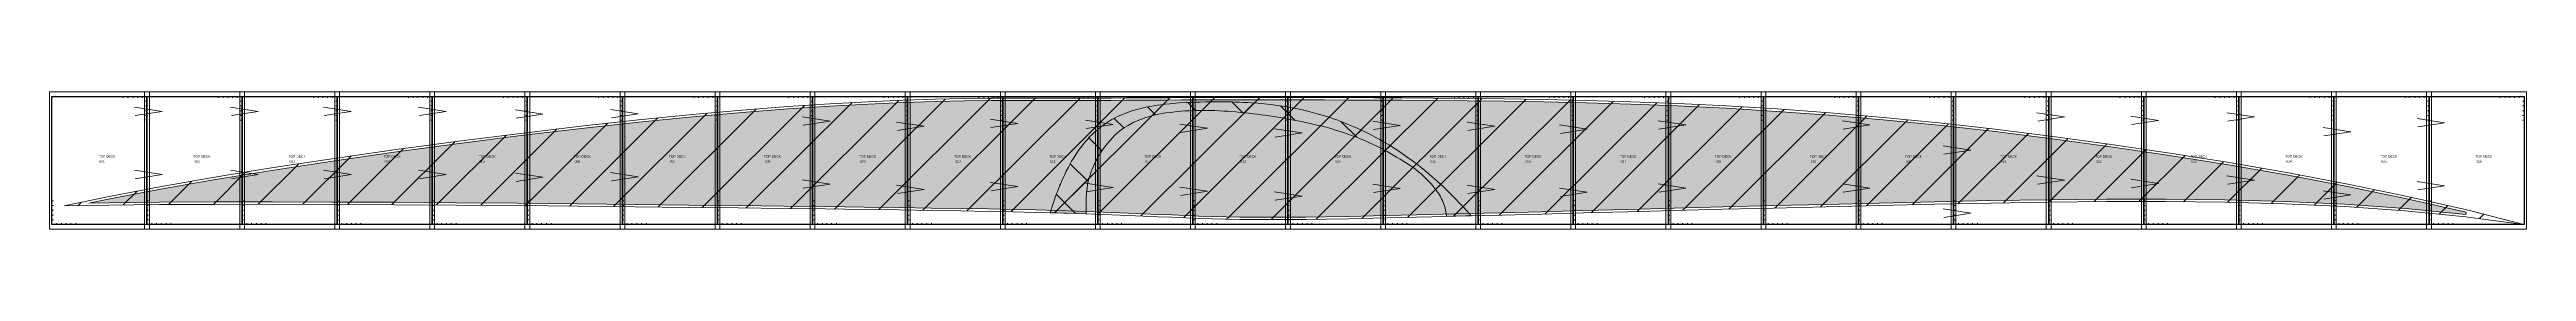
# Model space of a CAD drawing. Header units: millimetres. Extents: x -751 to 39822, y -9875 to 9310.
# Drawn here: x 19222 to 24432, y 9020 to 9310 of the extents above; entities that cross this region are included whole.
import ezdxf
from ezdxf.enums import TextEntityAlignment as Align

# ---------------------------------------------------------------- set-up
doc = ezdxf.new("R2010")
doc.units = ezdxf.units.MM
doc.header["$MEASUREMENT"] = 0
doc.layers.get('0').update_dxf_attribs({"lineweight": 0})
doc.layers.add('print', color=3, linetype='Continuous', lineweight=0)
doc.styles.get("Standard").update_dxf_attribs({"font": 'arial.ttf'})

# ---------------------------------------------------------------- blocks, each defined once
blk = doc.blocks.new('top hull')
h = blk.add_hatch()
h.set_pattern_fill('user', color=252, scale=66.505, angle=45, style=0, pattern_type=0)
h.set_pattern_definition([(45, (-19226.736, -9029.57), (-47.02614, 47.02614), [])])
h.paths.add_polyline_path([(5199.7, 0.2), (5079.7, 30.9), (4954.7, 59.3), (4829.5, 85.1), (4704.3, 108.7), (4579.4, 130.5), (4454.9, 150.5), (4331.2, 169), (4208.7, 185.8), (4087.8, 201), (3968.9, 214.5), (3852.4, 226), (3738.9, 235.7), (3628.7, 243.7), (3522.1, 250.1), (3419.4, 255.1), (3320.9, 259), (3227.1, 261.8), (3138.3, 263.8), (3054.8, 265.2), (2977, 266), (2905.2, 266.6), (2839.6, 267), (2780.2, 267.3), (2726.3, 267.6), (2677.4, 267.8), (2633.1, 268), (2592.7, 268.1), (2555.7, 268.2), (2521.6, 268.2), (2489.8, 268.1), (2459.8, 268.1), (2431.2, 268), (2403.2, 267.8), (2375.7, 267.7), (2348, 267.5), (2319.8, 267.3), (2290.7, 267.1), (2260.3, 267), (2228.2, 266.8), (2193.9, 266.7), (2157.1, 266.6), (2117.3, 266.5), (2074.1, 266.5), (2027.1, 266.5), (1975.8, 266.3), (1919.6, 265.6), (1858.1, 264.3), (1790.6, 262.2), (1716.8, 259), (1636, 254.6), (1547.9, 248.8), (1451.8, 241.3), (1347.2, 232), (1233.8, 220.7), (1112.6, 207.4), (985.9, 192.3), (855.8, 175.8), (724.3, 158.1), (593.6, 139.4), (465.8, 119.9), (343, 99.8), (227.3, 79.5), (120.5, 59.1), (25.5, 39.1), (119.8, 40.8), (226.1, 41.9), (341.3, 42.5), (463.4, 42.7), (590.4, 42.4), (720.3, 41.8), (850.9, 40.9), (980.3, 39.8), (1106.2, 38.6), (1226.6, 37.4), (1339.5, 36.1), (1443.6, 35), (1539.4, 33.9), (1627.5, 32.8), (1708.2, 31.7), (1782.2, 30.7), (1850, 29.7), (1912, 28.7), (1968.9, 27.7), (2021.1, 26.7), (2069.2, 25.6), (2113.7, 24.4), (2155.1, 23.2), (2193.5, 21.9), (2229.5, 20.5), (2263.4, 19.2), (2295.4, 17.8), (2326, 16.4), (2355.5, 15.1), (2384.3, 13.9), (2412.5, 12.8), (2440.8, 11.9), (2469.3, 11.1), (2498.7, 10.6), (2529.6, 10.2), (2562.6, 10.2), (2598.3, 10.3), (2637.3, 10.7), (2680.1, 11.3), (2727.5, 12.1), (2779.9, 13.2), (2838, 14.5), (2902.3, 16.1), (2973.2, 17.9), (3050.2, 19.9), (3133, 22), (3221.2, 24.3), (3314.5, 26.8), (3412.5, 29.4), (3514.9, 32), (3621.2, 34.7), (3731.1, 37.4), (3844.2, 40.1), (3960.2, 42.8), (4078.7, 45.3), (4199.4, 47.2), (4321.7, 48.4), (4445.6, 48.5), (4570.6, 47), (4696.4, 43.6), (4822.9, 37.8), (4949.9, 28.9), (5077.1, 16.4)])
for color, points in [(255, [(5077.7, 21.3), (5078.5, 26), (4953.6, 54.4), (4828.5, 80.2), (4703.5, 103.8), (4578.6, 125.6), (4454.1, 145.6), (4330.5, 164), (4208, 180.9), (4087.2, 196), (3968.3, 209.5), (3852, 221), (3738.6, 230.7), (3628.4, 238.7), (3521.8, 245.1), (3419.1, 250.2), (3320.8, 254), (3227, 256.8), (3138.2, 258.8), (3054.8, 260.2), (2976.9, 261), (2905.1, 261.6), (2839.6, 262), (2780.1, 262.3), (2726.3, 262.6), (2677.4, 262.8), (2633, 263), (2592.6, 263.1), (2555.7, 263.2), (2521.6, 263.2), (2489.8, 263.1), (2459.9, 263.1), (2431.2, 263), (2403.3, 262.8), (2375.7, 262.7), (2348, 262.5), (2319.8, 262.3), (2290.8, 262.1), (2260.3, 262), (2228.2, 261.8), (2193.9, 261.7), (2157.1, 261.6), (2117.3, 261.5), (2074.1, 261.5), (2027.1, 261.5), (1975.8, 261.3), (1919.7, 260.6), (1858.2, 259.3), (1790.8, 257.2), (1717, 254), (1636.4, 249.6), (1548.2, 243.8), (1452.2, 236.3), (1347.6, 227), (1234.3, 215.7), (1113.2, 202.4), (986.5, 187.4), (856.4, 170.9), (725, 153.2), (594.3, 134.4), (466.6, 114.9), (343.9, 94.9), (228.2, 74.6), (121.5, 54.2), (77.7, 45), (119.7, 45.8), (226.1, 46.9), (341.3, 47.5), (463.4, 47.7), (590.4, 47.4), (720.3, 46.8), (851, 45.9), (980.3, 44.8), (1106.2, 43.6), (1226.7, 42.4), (1339.5, 41.1), (1443.7, 40), (1539.5, 38.9), (1627.5, 37.8), (1708.3, 36.7), (1782.3, 35.7), (1850.1, 34.7), (1912.1, 33.7), (1969, 32.7), (2021.3, 31.7), (2069.4, 30.6), (2113.9, 29.4), (2155.2, 28.2), (2193.7, 26.9), (2229.7, 25.5), (2263.6, 24.2), (2295.7, 22.8), (2326.3, 21.4), (2355.8, 20.1), (2384.5, 18.9), (2412.7, 17.8), (2440.9, 16.8), (2469.4, 16.1), (2498.8, 15.6), (2529.7, 15.2), (2562.6, 15.2), (2598.3, 15.3), (2637.2, 15.7), (2680, 16.3), (2727.4, 17.1), (2779.8, 18.2), (2837.9, 19.5), (2902.2, 21.1), (2973, 22.9), (3050, 24.8), (3132.8, 27), (3221.1, 29.3), (3314.4, 31.8), (3412.4, 34.4), (3514.8, 37), (3621.1, 39.7), (3731, 42.4), (3844.1, 45.1), (3960.1, 47.8), (4078.6, 50.3), (4199.3, 52.2), (4321.7, 53.4), (4445.6, 53.5), (4570.7, 52), (4696.6, 48.6), (4823.2, 42.8), (4950.3, 33.9), (5077.7, 21.3), (5078.5, 26)]), (250, [(2175.2, 22.5), (2155.1, 23.2), (2099.8, 24.8), (2101, 28.6), (2102, 32.2), (2103, 35.2), (2104.7, 40.3), (2105.2, 42), (2106.6, 46.4), (2107.4, 48.5), (2109.3, 53.9), (2109.8, 55.2), (2110.6, 57.6), (2111.8, 60.8), (2113.3, 64.9), (2114.3, 67.8), (2116.3, 73.2), (2117.2, 75.1), (2118, 77.3), (2119.2, 80), (2119.7, 81.3), (2121.4, 85.4), (2122.6, 88.3), (2123.4, 90.3), (2123.8, 91.1), (2126.1, 96.6), (2128.5, 101.5), (2129.7, 104.2), (2131.9, 108.9), (2133.7, 112.7), (2138.1, 121), (2140.3, 125.2), (2144.9, 133.3), (2148.1, 138.8), (2152.8, 146.4), (2155, 149.8), (2158.9, 155.2), (2163.8, 162), (2169, 168.8), (2173.4, 174.4), (2178.2, 179.6), (2182.1, 183.9), (2188.1, 190.1), (2193.1, 194.7), (2199, 200), (2202.4, 202.7), (2205.6, 205.2), (2213.5, 211), (2217.6, 213.9), (2225.9, 219.1), (2229.6, 221.3), (2236.7, 225.2), (2241.6, 227.6), (2249.9, 231.4), (2257.2, 234.4), (2262.6, 236.5), (2267.8, 238.3), (2273.9, 240.4), (2282.6, 242.9), (2287.5, 244.1), (2295.6, 246.2), (2301.2, 247.3), (2309.1, 249.1), (2318.5, 250.6), (2325.6, 251.6), (2332.7, 252.6), (2337.1, 253.2), (2341.8, 253.7), (2351.6, 254.9), (2356, 255.2), (2363.1, 255.7), (2371.3, 256.4), (2385.7, 257.1), (2396.5, 257.6), (2406.8, 258), (2415.3, 258.3), (2428.2, 258.5), (2438.7, 258.7), (2444.3, 258.9), (2449.7, 258.9), (2456.8, 258.9), (2463.6, 258.9), (2470.7, 258.8), (2481.2, 258.6), (2488.3, 258.4), (2494.4, 258.3), (2497.9, 258.1), (2506.6, 257.6), (2515.7, 257.1), (2522.8, 256.8), (2536.4, 255.8), (2543.5, 255.1), (2557, 253.8), (2564.2, 253), (2568.7, 252.5), (2572.4, 252), (2587.5, 249.8), (2600.9, 247.4), (2613.1, 245.2), (2627, 242.4), (2636, 240.4), (2646.3, 237.8), (2661.4, 233.8), (2669.2, 231.6), (2682.2, 227.6), (2695.6, 223.2), (2702.5, 220.6), (2716.9, 215.1), (2726.9, 211.2), (2736.8, 207), (2745.7, 202.9), (2755.9, 198.4), (2769.3, 191.8), (2783.4, 184.3), (2792.9, 179.1), (2801, 174.4), (2813.2, 167.1), (2825.2, 159.5), (2837.1, 151.7), (2848.8, 143.6), (2859.8, 135.7), (2869.3, 128.4), (2876.8, 122.7), (2887.8, 113.7), (2895.9, 106.9), (2904, 100), (2913.7, 91.4), (2926.9, 79.2), (2935.6, 70.9), (2942.4, 64.3), (2953.2, 53.2), (2958.1, 48.1), (2967.3, 38.3), (2977.5, 27.3), (2985.5, 18.2), (2973.2, 17.9), (2933.3, 16.8), (2930.4, 34.8), (2929.4, 38.7), (2927.9, 43.1), (2926.7, 46.7), (2924.8, 50.6), (2923.1, 54.3), (2920.6, 59), (2918.4, 62.9), (2915.7, 67), (2909.6, 75.1), (2906.3, 79.3), (2901.6, 84.8), (2895.3, 91.5), (2888, 99), (2881.4, 105.4), (2873.9, 111.6), (2865.5, 118.5), (2854.8, 125.7), (2843.9, 132.6), (2835.8, 137.7), (2828.4, 142.2), (2818, 148.3), (2808.4, 153.9), (2799.5, 158.6), (2786.8, 165.2), (2779.2, 168.9), (2771.2, 172.5), (2762.9, 176.3), (2752.1, 180.9), (2742.9, 184.6), (2735.5, 187.3), (2728, 190.2), (2720.1, 192.9), (2711.6, 195.8), (2704.5, 197.9), (2698.1, 200), (2689.9, 202.3), (2680.1, 205), (2671.8, 207.2), (2663.7, 209.2), (2654.9, 211.3), (2646.6, 213.3), (2637.1, 215.3), (2628.8, 217.1), (2624.7, 218), (2615.6, 219.7), (2605.1, 221.7), (2596.8, 223.2), (2588.5, 224.7), (2578.6, 226.4), (2570.2, 227.6), (2560.7, 229.2), (2551.7, 230.4), (2543.4, 231.6), (2534.4, 232.8), (2525.8, 233.8), (2517.3, 234.8), (2508.4, 235.8), (2499.9, 236.6), (2490.1, 237.4), (2481.1, 238.3), (2473.1, 238.8), (2464.7, 239.4), (2456.2, 239.8), (2445.9, 240.3), (2437.4, 240.4), (2428.4, 240.6), (2420, 240.7), (2413.9, 240.7), (2405.4, 240.5), (2392.2, 240), (2383.7, 239.7), (2375.3, 239), (2366.8, 238.3), (2357.8, 237.3), (2350.7, 236.6), (2342.4, 235.4), (2335.6, 234), (2327.3, 232.5), (2318.5, 230.6), (2308.9, 228), (2300.8, 225.7), (2292, 222.4), (2282.8, 219), (2274.5, 215.1), (2270.5, 213.1), (2263.5, 209.2), (2256.4, 204.8), (2249.3, 199.7), (2242, 193.9), (2236.1, 188.5), (2229.4, 181.5), (2225, 176.6), (2218.9, 169.3), (2214.8, 164.1), (2209.9, 157.3), (2204.5, 149), (2199.8, 140.9), (2195.4, 132.7), (2191.3, 124.4), (2188, 116.6), (2186.3, 112.4), (2183.6, 104.4), (2181.1, 96.1), (2179.2, 88.2), (2178.5, 84.3), (2177.4, 76.1), (2176.4, 68), (2176.2, 64.5), (2175.7, 56.2), (2175.4, 47.9), (2175.2, 43.6), (2175.2, 36.2), (2175.2, 31.9)])]:
    blk.add_hatch(color=color).paths.add_polyline_path(points, flags=0)
h = blk.add_hatch()
h.set_pattern_fill('_USER', color=250, scale=66.505047, angle=45, style=0, double=1, pattern_type=0)
h.set_pattern_definition([(45, (-19226.736, -9029.57), (-47.02617, 47.02617), []), (135, (-19226.736, -9029.57), (-47.02617, -47.02617), [])])
h.paths.add_polyline_path([(2175.2, 22.5), (2155.1, 23.2), (2099.8, 24.8), (2101, 28.6), (2102, 32.2), (2103, 35.2), (2104.7, 40.3), (2105.2, 42), (2106.6, 46.4), (2107.4, 48.5), (2109.3, 53.9), (2109.8, 55.2), (2110.6, 57.6), (2111.8, 60.8), (2113.3, 64.9), (2114.3, 67.8), (2116.3, 73.2), (2117.2, 75.1), (2118, 77.3), (2119.2, 80), (2119.7, 81.3), (2121.4, 85.4), (2122.6, 88.3), (2123.4, 90.3), (2123.8, 91.1), (2126.1, 96.6), (2128.5, 101.5), (2129.7, 104.2), (2131.9, 108.9), (2133.7, 112.7), (2138.1, 121), (2140.3, 125.2), (2144.9, 133.3), (2148.1, 138.8), (2152.8, 146.4), (2155, 149.8), (2158.9, 155.2), (2163.8, 162), (2169, 168.8), (2173.4, 174.4), (2178.2, 179.6), (2182.1, 183.9), (2188.1, 190.1), (2193.1, 194.7), (2199, 200), (2202.4, 202.7), (2205.6, 205.2), (2213.5, 211), (2217.6, 213.9), (2225.9, 219.1), (2229.6, 221.3), (2236.7, 225.2), (2241.6, 227.6), (2249.9, 231.4), (2257.2, 234.4), (2262.6, 236.5), (2267.8, 238.3), (2273.9, 240.4), (2282.6, 242.9), (2287.5, 244.1), (2295.6, 246.2), (2301.2, 247.3), (2309.1, 249.1), (2318.5, 250.6), (2325.6, 251.6), (2332.7, 252.6), (2337.1, 253.2), (2341.8, 253.7), (2351.6, 254.9), (2356, 255.2), (2363.1, 255.7), (2371.3, 256.4), (2385.7, 257.1), (2396.5, 257.6), (2406.8, 258), (2415.3, 258.3), (2428.2, 258.5), (2438.7, 258.7), (2444.3, 258.9), (2449.7, 258.9), (2456.8, 258.9), (2463.6, 258.9), (2470.7, 258.8), (2481.2, 258.6), (2488.3, 258.4), (2494.4, 258.3), (2497.9, 258.1), (2506.6, 257.6), (2515.7, 257.1), (2522.8, 256.8), (2536.4, 255.8), (2543.5, 255.1), (2557, 253.8), (2564.2, 253), (2568.7, 252.5), (2572.4, 252), (2587.5, 249.8), (2600.9, 247.4), (2613.1, 245.2), (2627, 242.4), (2636, 240.4), (2646.3, 237.8), (2661.4, 233.8), (2669.2, 231.6), (2682.2, 227.6), (2695.6, 223.2), (2702.5, 220.6), (2716.9, 215.1), (2726.9, 211.2), (2736.8, 207), (2745.7, 202.9), (2755.9, 198.4), (2769.3, 191.8), (2783.4, 184.3), (2792.9, 179.1), (2801, 174.4), (2813.2, 167.1), (2825.2, 159.5), (2837.1, 151.7), (2848.8, 143.6), (2859.8, 135.7), (2869.3, 128.4), (2876.8, 122.7), (2887.8, 113.7), (2895.9, 106.9), (2904, 100), (2913.7, 91.4), (2926.9, 79.2), (2935.6, 70.9), (2942.4, 64.3), (2953.2, 53.2), (2958.1, 48.1), (2967.3, 38.3), (2977.5, 27.3), (2985.5, 18.2), (2973.2, 17.9), (2933.3, 16.8), (2930.4, 34.8), (2929.4, 38.7), (2927.9, 43.1), (2926.7, 46.7), (2924.8, 50.6), (2923.1, 54.3), (2920.6, 59), (2918.4, 62.9), (2915.7, 67), (2909.6, 75.1), (2906.3, 79.3), (2901.6, 84.8), (2895.3, 91.5), (2888, 99), (2881.4, 105.4), (2873.9, 111.6), (2865.5, 118.5), (2854.8, 125.7), (2843.9, 132.6), (2835.8, 137.7), (2828.4, 142.2), (2818, 148.3), (2808.4, 153.9), (2799.5, 158.6), (2786.8, 165.2), (2779.2, 168.9), (2771.2, 172.5), (2762.9, 176.3), (2752.1, 180.9), (2742.9, 184.6), (2735.5, 187.3), (2728, 190.2), (2720.1, 192.9), (2711.6, 195.8), (2704.5, 197.9), (2698.1, 200), (2689.9, 202.3), (2680.1, 205), (2671.8, 207.2), (2663.7, 209.2), (2654.9, 211.3), (2646.6, 213.3), (2637.1, 215.3), (2628.8, 217.1), (2624.7, 218), (2615.6, 219.7), (2605.1, 221.7), (2596.8, 223.2), (2588.5, 224.7), (2578.6, 226.4), (2570.2, 227.6), (2560.7, 229.2), (2551.7, 230.4), (2543.4, 231.6), (2534.4, 232.8), (2525.8, 233.8), (2517.3, 234.8), (2508.4, 235.8), (2499.9, 236.6), (2490.1, 237.4), (2481.1, 238.3), (2473.1, 238.8), (2464.7, 239.4), (2456.2, 239.8), (2445.9, 240.3), (2437.4, 240.4), (2428.4, 240.6), (2420, 240.7), (2413.9, 240.7), (2405.4, 240.5), (2392.2, 240), (2383.7, 239.7), (2375.3, 239), (2366.8, 238.3), (2357.8, 237.3), (2350.7, 236.6), (2342.4, 235.4), (2335.6, 234), (2327.3, 232.5), (2318.5, 230.6), (2308.9, 228), (2300.8, 225.7), (2292, 222.4), (2282.8, 219), (2274.5, 215.1), (2270.5, 213.1), (2263.5, 209.2), (2256.4, 204.8), (2249.3, 199.7), (2242, 193.9), (2236.1, 188.5), (2229.4, 181.5), (2225, 176.6), (2218.9, 169.3), (2214.8, 164.1), (2209.9, 157.3), (2204.5, 149), (2199.8, 140.9), (2195.4, 132.7), (2191.3, 124.4), (2188, 116.6), (2186.3, 112.4), (2183.6, 104.4), (2181.1, 96.1), (2179.2, 88.2), (2178.5, 84.3), (2177.4, 76.1), (2176.4, 68), (2176.2, 64.5), (2175.7, 56.2), (2175.4, 47.9), (2175.2, 43.6), (2175.2, 36.2), (2175.2, 31.9)], flags=0)
for p, q in [((150, 270), (150, 267)), ((160, 270), (160, 267)), ((170, 270), (170, 267)), ((180, 270), (180, 267)), ((190, 270), (190, 267)), ((200, 270), (200, 260)), ((350, 270), (350, 267)), ((360, 270), (360, 267)), ((370, 270), (370, 267)), ((380, 270), (380, 267)), ((390, 270), (390, 267)), ((400, 270), (400, 260)), ((550, 270), (550, 267)), ((560, 270), (560, 267)), ((570, 270), (570, 267)), ((580, 270), (580, 267)), ((590, 270), (590, 267)), ((600, 270), (600, 260)), ((750, 270), (750, 267)), ((760, 270), (760, 267)), ((770, 270), (770, 267)), ((780, 270), (780, 267)), ((790, 270), (790, 267)), ((800, 270), (800, 260)), ((950, 270), (950, 267)), ((960, 270), (960, 267)), ((970, 270), (970, 267)), ((980, 270), (980, 267)), ((990, 270), (990, 267)), ((1000, 270), (1000, 260)), ((1150, 270), (1150, 267)), ((1160, 270), (1160, 267)), ((1170, 270), (1170, 267)), ((1180, 270), (1180, 267)), ((1190, 270), (1190, 267)), ((1200, 270), (1200, 260)), ((1350, 270), (1350, 267)), ((1360, 270), (1360, 267)), ((1370, 270), (1370, 267)), ((1380, 270), (1380, 267)), ((1390, 270), (1390, 267)), ((1400, 270), (1400, 260)), ((1550, 270), (1550, 267)), ((1560, 270), (1560, 267)), ((1570, 270), (1570, 267)), ((1580, 270), (1580, 267)), ((1590, 270), (1590, 267)), ((1600, 270), (1600, 260)), ((1750, 270), (1750, 267)), ((1760, 270), (1760, 267)), ((1770, 270), (1770, 267)), ((1780, 270), (1780, 267)), ((1790, 270), (1790, 267)), ((1800, 270), (1800, 260)), ((1950, 270), (1950, 267)), ((1960, 270), (1960, 267)), ((1970, 270), (1970, 267)), ((1980, 270), (1980, 267)), ((1990, 270), (1990, 267)), ((2000, 270), (2000, 260)), ((2150, 270), (2150, 267)), ((2160, 270), (2160, 267)), ((2170, 270), (2170, 267)), ((2180, 270), (2180, 267)), ((2190, 270), (2190, 267)), ((2200, 270), (2200, 260)), ((2350, 270), (2350, 267)), ((2360, 270), (2360, 267)), ((2370, 270), (2370, 267)), ((2380, 270), (2380, 267)), ((2390, 270), (2390, 267)), ((2400, 270), (2400, 260)), ((2550, 270), (2550, 267)), ((2560, 270), (2560, 267)), ((2570, 270), (2570, 267)), ((2580, 270), (2580, 267)), ((2590, 270), (2590, 267)), ((2600, 270), (2600, 260)), ((2750, 270), (2750, 267)), ((2760, 270), (2760, 267)), ((2770, 270), (2770, 267)), ((2780, 270), (2780, 267)), ((2790, 270), (2790, 267)), ((2800, 270), (2800, 260)), ((2950, 270), (2950, 267)), ((2960, 270), (2960, 267)), ((2970, 270), (2970, 267)), ((2980, 270), (2980, 267)), ((2990, 270), (2990, 267)), ((3000, 270), (3000, 260)), ((3150, 270), (3150, 267)), ((3160, 270), (3160, 267)), ((3170, 270), (3170, 267)), ((3180, 270), (3180, 267)), ((3190, 270), (3190, 267)), ((3200, 270), (3200, 260)), ((3350, 270), (3350, 267)), ((3360, 270), (3360, 267)), ((3370, 270), (3370, 267)), ((3380, 270), (3380, 267)), ((3390, 270), (3390, 267)), ((3400, 270), (3400, 260)), ((3550, 270), (3550, 267)), ((3560, 270), (3560, 267)), ((3570, 270), (3570, 267)), ((3580, 270), (3580, 267)), ((3590, 270), (3590, 267)), ((3600, 270), (3600, 260)), ((3750, 270), (3750, 267)), ((3760, 270), (3760, 267)), ((3770, 270), (3770, 267)), ((3780, 270), (3780, 267)), ((3790, 270), (3790, 267)), ((3800, 270), (3800, 260)), ((3950, 270), (3950, 267)), ((3960, 270), (3960, 267)), ((3970, 270), (3970, 267)), ((3980, 270), (3980, 267)), ((3990, 270), (3990, 267)), ((4000, 270), (4000, 260)), ((4150, 270), (4150, 267)), ((4160, 270), (4160, 267)), ((4170, 270), (4170, 267)), ((4180, 270), (4180, 267)), ((4190, 270), (4190, 267)), ((4200, 270), (4200, 260)), ((4350, 270), (4350, 267)), ((4360, 270), (4360, 267)), ((4370, 270), (4370, 267)), ((4380, 270), (4380, 267)), ((4390, 270), (4390, 267)), ((4400, 270), (4400, 260)), ((4550, 270), (4550, 267)), ((4560, 270), (4560, 267)), ((4570, 270), (4570, 267)), ((4580, 270), (4580, 267)), ((4590, 270), (4590, 267)), ((4600, 270), (4600, 260)), ((4750, 270), (4750, 267)), ((4760, 270), (4760, 267)), ((4770, 270), (4770, 267)), ((4780, 270), (4780, 267)), ((4790, 270), (4790, 267)), ((4800, 270), (4800, 260)), ((4950, 270), (4950, 267)), ((4960, 270), (4960, 267)), ((4970, 270), (4970, 267)), ((4980, 270), (4980, 267)), ((4990, 270), (4990, 267)), ((5000, 270), (5000, 260)), ((5150, 270), (5150, 267)), ((5160, 270), (5160, 267)), ((5170, 270), (5170, 267)), ((5180, 270), (5180, 267)), ((5190, 270), (5190, 267)), ((5200, 270), (5200, 260)), ((173.6, 247.5), (231.7, 238.7)), ((231.7, 238.7), (175.2, 229.8)), ((200, 260), (197, 260)), ((200, 250), (197, 250)), ((200, 240), (197, 240)), ((200, 230), (197, 230)), ((200, 220), (197, 220)), ((200, 260), (200, 250)), ((200, 250), (200, 240)), ((200, 240), (200, 230)), ((200, 230), (200, 220)), ((375.9, 247.5), (433.9, 238.7)), ((433.9, 238.7), (377.5, 229.8)), ((400, 260), (397, 260)), ((400, 250), (397, 250)), ((400, 240), (397, 240)), ((400, 230), (397, 230)), ((400, 220), (397, 220)), ((400, 260), (400, 250)), ((400, 250), (400, 240)), ((400, 240), (400, 230)), ((400, 230), (400, 220)), ((571.2, 247.5), (629.3, 238.7)), ((629.3, 238.7), (572.8, 229.8)), ((600, 260), (597, 260)), ((600, 250), (597, 250)), ((600, 240), (597, 240)), ((600, 230), (597, 230)), ((600, 220), (597, 220)), ((600, 260), (600, 250)), ((600, 250), (600, 240)), ((600, 240), (600, 230)), ((600, 230), (600, 220)), ((771.4, 247.5), (829.5, 238.7)), ((829.5, 238.7), (773, 229.8)), ((800, 260), (797, 260)), ((800, 250), (797, 250)), ((800, 240), (797, 240)), ((800, 230), (797, 230)), ((800, 220), (797, 220)), ((800, 260), (800, 250)), ((800, 250), (800, 240)), ((800, 240), (800, 230)), ((800, 230), (800, 220)), ((974.8, 241.7), (1032.9, 232.8)), ((1032.9, 232.8), (976.4, 224)), ((1000, 260), (997, 260)), ((1000, 250), (997, 250)), ((1000, 240), (997, 240)), ((1000, 230), (997, 230)), ((1000, 220), (997, 220)), ((1000, 260), (1000, 250)), ((1000, 250), (1000, 240)), ((1000, 240), (1000, 230)), ((1000, 230), (1000, 220)), ((1175.1, 242.7), (1233.2, 233.8)), ((1233.2, 233.8), (1176.7, 224.9)), ((1200, 260), (1197, 260)), ((1200, 250), (1197, 250)), ((1200, 240), (1197, 240)), ((1200, 230), (1197, 230)), ((1200, 220), (1197, 220)), ((1200, 260), (1200, 250)), ((1200, 250), (1200, 240)), ((1200, 240), (1200, 230)), ((1200, 230), (1200, 220)), ((1400, 260), (1397, 260)), ((1400, 250), (1397, 250)), ((1400, 240), (1397, 240)), ((1400, 230), (1397, 230)), ((1400, 220), (1397, 220)), ((1400, 260), (1400, 250)), ((1400, 250), (1400, 240)), ((1400, 240), (1400, 230)), ((1400, 230), (1400, 220)), ((1578.6, 227.2), (1636.7, 218.3)), ((1636.7, 218.3), (1580.3, 209.5)), ((1600, 260), (1597, 260)), ((1600, 250), (1597, 250)), ((1600, 240), (1597, 240)), ((1600, 230), (1597, 230)), ((1600, 220), (1597, 220)), ((1600, 260), (1600, 250)), ((1600, 250), (1600, 240)), ((1600, 240), (1600, 230)), ((1600, 230), (1600, 220)), ((1776.8, 216.1), (1834.9, 207.2)), ((1800, 260), (1797, 260)), ((1800, 250), (1797, 250)), ((1800, 240), (1797, 240)), ((1800, 230), (1797, 230)), ((1800, 220), (1797, 220)), ((1800, 260), (1800, 250)), ((1800, 250), (1800, 240)), ((1800, 240), (1800, 230)), ((1800, 230), (1800, 220)), ((1973.5, 222.1), (2031.5, 213.2)), ((2031.5, 213.2), (1975.1, 204.3)), ((2000, 260), (1997, 260)), ((2000, 250), (1997, 250)), ((2000, 240), (1997, 240)), ((2000, 230), (1997, 230)), ((2000, 220), (1997, 220)), ((2000, 260), (2000, 250)), ((2000, 250), (2000, 240)), ((2000, 240), (2000, 230)), ((2000, 230), (2000, 220)), ((2174.1, 220.1), (2232.2, 211.2)), ((2232.2, 211.2), (2175.7, 202.3)), ((2200, 260), (2197, 260)), ((2200, 250), (2197, 250)), ((2200, 240), (2197, 240)), ((2200, 230), (2197, 230)), ((2200, 220), (2197, 220)), ((2200, 260), (2200, 250)), ((2200, 250), (2200, 240)), ((2200, 240), (2200, 230)), ((2200, 230), (2200, 220)), ((2372.8, 212), (2430.8, 203.2)), ((2400, 260), (2397, 260)), ((2400, 250), (2397, 250)), ((2400, 240), (2397, 240)), ((2400, 230), (2397, 230)), ((2400, 220), (2397, 220)), ((2400, 260), (2400, 250)), ((2400, 250), (2400, 240)), ((2400, 240), (2400, 230)), ((2400, 230), (2400, 220)), ((2600, 260), (2597, 260)), ((2600, 250), (2597, 250)), ((2600, 240), (2597, 240)), ((2600, 230), (2597, 230)), ((2600, 220), (2597, 220)), ((2600, 260), (2600, 250)), ((2600, 250), (2600, 240)), ((2600, 240), (2600, 230)), ((2600, 230), (2600, 220)), ((2778.1, 218.1), (2836.1, 209.2)), ((2836.1, 209.2), (2779.7, 200.3)), ((2800, 260), (2797, 260)), ((2800, 250), (2797, 250)), ((2800, 240), (2797, 240)), ((2800, 230), (2797, 230)), ((2800, 220), (2797, 220)), ((2800, 260), (2800, 250)), ((2800, 250), (2800, 240)), ((2800, 240), (2800, 230)), ((2800, 230), (2800, 220)), ((2976.7, 216.1), (3034.8, 207.2)), ((3000, 260), (2997, 260)), ((3000, 250), (2997, 250)), ((3000, 240), (2997, 240)), ((3000, 230), (2997, 230)), ((3000, 220), (2997, 220)), ((3000, 260), (3000, 250)), ((3000, 250), (3000, 240)), ((3000, 240), (3000, 230)), ((3000, 230), (3000, 220)), ((3171.4, 210), (3229.4, 201.2)), ((3200, 260), (3197, 260)), ((3200, 250), (3197, 250)), ((3200, 240), (3197, 240)), ((3200, 230), (3197, 230)), ((3200, 220), (3197, 220)), ((3200, 260), (3200, 250)), ((3200, 250), (3200, 240)), ((3200, 240), (3200, 230)), ((3200, 230), (3200, 220)), ((3378.4, 218.9), (3436.5, 210)), ((3436.5, 210), (3380, 201.1)), ((3400, 260), (3397, 260)), ((3400, 250), (3397, 250)), ((3400, 240), (3397, 240)), ((3400, 230), (3397, 230)), ((3400, 220), (3397, 220)), ((3400, 260), (3400, 250)), ((3400, 250), (3400, 240)), ((3400, 240), (3400, 230)), ((3400, 230), (3400, 220)), ((3600, 260), (3597, 260)), ((3600, 250), (3597, 250)), ((3600, 240), (3597, 240)), ((3600, 230), (3597, 230)), ((3600, 220), (3597, 220)), ((3600, 260), (3600, 250)), ((3600, 250), (3600, 240)), ((3600, 240), (3600, 230)), ((3600, 230), (3600, 220)), ((3766.1, 218.9), (3824.1, 210)), ((3824.1, 210), (3767.7, 201.1)), ((3800, 260), (3797, 260)), ((3800, 250), (3797, 250)), ((3800, 240), (3797, 240)), ((3800, 230), (3797, 230)), ((3800, 220), (3797, 220)), ((3800, 260), (3800, 250)), ((3800, 250), (3800, 240)), ((3800, 240), (3800, 230)), ((3800, 230), (3800, 220)), ((4000, 260), (3997, 260)), ((4000, 250), (3997, 250)), ((4000, 240), (3997, 240)), ((4000, 230), (3997, 230)), ((4000, 220), (3997, 220)), ((4000, 260), (4000, 250)), ((4000, 250), (4000, 240)), ((4000, 240), (4000, 230)), ((4000, 230), (4000, 220)), ((4175.4, 235.7), (4233.5, 226.8)), ((4233.5, 226.8), (4177, 218)), ((4200, 260), (4197, 260)), ((4200, 250), (4197, 250)), ((4200, 240), (4197, 240)), ((4200, 230), (4197, 230)), ((4200, 220), (4197, 220)), ((4200, 260), (4200, 250)), ((4200, 250), (4200, 240)), ((4200, 240), (4200, 230)), ((4200, 230), (4200, 220)), ((4372.9, 228.5), (4430.9, 219.6)), ((4430.9, 219.6), (4374.5, 210.8)), ((4400, 260), (4397, 260)), ((4400, 250), (4397, 250)), ((4400, 240), (4397, 240)), ((4400, 230), (4397, 230)), ((4400, 220), (4397, 220)), ((4400, 260), (4400, 250)), ((4400, 250), (4400, 240)), ((4400, 240), (4400, 230)), ((4400, 230), (4400, 220)), ((4575.1, 235.7), (4633.2, 226.8)), ((4633.2, 226.8), (4576.7, 218)), ((4600, 260), (4597, 260)), ((4600, 250), (4597, 250)), ((4600, 240), (4597, 240)), ((4600, 230), (4597, 230)), ((4600, 220), (4597, 220)), ((4600, 260), (4600, 250)), ((4600, 250), (4600, 240)), ((4600, 240), (4600, 230)), ((4600, 230), (4600, 220)), ((4800, 260), (4797, 260)), ((4800, 250), (4797, 250)), ((4800, 240), (4797, 240)), ((4800, 230), (4797, 230)), ((4800, 220), (4797, 220)), ((4800, 260), (4800, 250)), ((4800, 250), (4800, 240)), ((4800, 240), (4800, 230)), ((4800, 230), (4800, 220)), ((4974.8, 223.7), (5032.9, 214.8)), ((5032.9, 214.8), (4976.4, 205.9)), ((5000, 260), (4997, 260)), ((5000, 250), (4997, 250)), ((5000, 240), (4997, 240)), ((5000, 230), (4997, 230)), ((5000, 220), (4997, 220)), ((5000, 260), (5000, 250)), ((5000, 250), (5000, 240)), ((5000, 240), (5000, 230)), ((5000, 230), (5000, 220)), ((5200, 260), (5197, 260)), ((5200, 250), (5197, 250)), ((5200, 240), (5197, 240)), ((5200, 230), (5197, 230)), ((5200, 220), (5197, 220)), ((5200, 260), (5200, 250)), ((5200, 250), (5200, 240)), ((5200, 240), (5200, 230)), ((5200, 230), (5200, 220)), ((1834.9, 207.2), (1778.4, 198.3)), ((2430.8, 203.2), (2374.4, 194.3)), ((2571.4, 202), (2629.5, 193.1)), ((2629.5, 193.1), (2573, 184.3)), ((3034.8, 207.2), (2978.3, 198.3)), ((3229.4, 201.2), (3173, 192.3)), ((3978, 165.9), (4036, 157)), ((4036, 157), (3979.6, 148.1)), ((4777.4, 204.4), (4835.4, 195.5)), ((4835.4, 195.5), (4779, 186.7)), ((173.6, 114.4), (231.7, 105.5)), ((231.7, 105.5), (175.2, 96.6)), ((375.9, 114.4), (433.9, 105.5)), ((433.9, 105.5), (377.5, 96.6)), ((571.2, 114.4), (629.3, 105.5)), ((629.3, 105.5), (572.8, 96.6)), ((771.4, 114.4), (829.5, 105.5)), ((829.5, 105.5), (773, 96.6)), ((974.8, 108.6), (1032.9, 99.7)), ((1175.1, 109.6), (1233.2, 100.7)), ((1032.9, 99.7), (976.4, 90.8)), ((1233.2, 100.7), (1176.7, 91.8)), ((1578.6, 94.1), (1636.7, 85.2)), ((1636.7, 85.2), (1580.3, 76.3)), ((1776.8, 82.9), (1834.9, 74)), ((1834.9, 74), (1778.4, 65.2)), ((1973.5, 88.9), (2031.5, 80.1)), ((2031.5, 80.1), (1975.1, 71.2)), ((2174.1, 86.9), (2232.2, 78.1)), ((2232.2, 78.1), (2175.7, 69.2)), ((2372.8, 78.9), (2430.8, 70)), ((2430.8, 70), (2374.4, 61.2)), ((2571.4, 68.9), (2629.5, 60)), ((2629.5, 60), (2573, 51.1)), ((2778.1, 84.9), (2836.1, 76.1)), ((2836.1, 76.1), (2779.7, 67.2)), ((2976.7, 82.9), (3034.8, 74)), ((3034.8, 74), (2978.3, 65.2)), ((3171.4, 76.9), (3229.4, 68)), ((3229.4, 68), (3173, 59.2)), ((3378.4, 85.7), (3436.5, 76.9)), ((3436.5, 76.9), (3380, 68)), ((3766.1, 85.7), (3824.1, 76.9)), ((3824.1, 76.9), (3767.7, 68)), ((4175.4, 102.6), (4233.5, 93.7)), ((4233.5, 93.7), (4177, 84.8)), ((4372.9, 95.4), (4430.9, 86.5)), ((4430.9, 86.5), (4374.5, 77.6)), ((4575.1, 102.6), (4633.2, 93.7)), ((4633.2, 93.7), (4576.7, 84.8)), ((4777.4, 71.3), (4835.4, 62.4)), ((4835.4, 62.4), (4779, 53.5)), ((4974.8, 90.5), (5032.9, 81.7)), ((5032.9, 81.7), (4976.4, 72.8)), ((0, 50), (3, 50)), ((0, 40), (0, 50)), ((0, 40), (3, 40)), ((0, 30), (0, 40)), ((0, 20), (0, 30)), ((0, 30), (3, 30)), ((0, 20), (3, 20)), ((0, 10), (0, 20)), ((0, 0), (0, 10)), ((0, 10), (3, 10)), ((10, 0), (10, 3)), ((20, 0), (20, 3)), ((30, 0), (30, 3)), ((40, 0), (40, 3)), ((50, 0), (50, 3)), ((200, 50), (203, 50)), ((200, 40), (200, 50)), ((200, 40), (203, 40)), ((200, 30), (200, 40)), ((200, 20), (200, 30)), ((200, 30), (203, 30)), ((200, 20), (203, 20)), ((200, 10), (200, 20)), ((200, 0), (200, 10)), ((200, 10), (203, 10)), ((210, 0), (210, 3)), ((220, 0), (220, 3)), ((230, 0), (230, 3)), ((240, 0), (240, 3)), ((250, 0), (250, 3)), ((400, 50), (403, 50)), ((400, 40), (400, 50)), ((400, 40), (403, 40)), ((400, 30), (400, 40)), ((400, 20), (400, 30)), ((400, 30), (403, 30)), ((400, 20), (403, 20)), ((400, 10), (400, 20)), ((400, 0), (400, 10)), ((400, 10), (403, 10)), ((410, 0), (410, 3)), ((420, 0), (420, 3)), ((430, 0), (430, 3)), ((440, 0), (440, 3)), ((450, 0), (450, 3)), ((600, 50), (603, 50)), ((600, 40), (600, 50)), ((600, 40), (603, 40)), ((600, 30), (600, 40)), ((600, 20), (600, 30)), ((600, 30), (603, 30)), ((600, 20), (603, 20)), ((600, 10), (600, 20)), ((600, 0), (600, 10)), ((600, 10), (603, 10)), ((610, 0), (610, 3)), ((620, 0), (620, 3)), ((630, 0), (630, 3)), ((640, 0), (640, 3)), ((650, 0), (650, 3)), ((800, 50), (803, 50)), ((800, 40), (800, 50)), ((800, 40), (803, 40)), ((800, 30), (800, 40)), ((800, 20), (800, 30)), ((800, 30), (803, 30)), ((800, 20), (803, 20)), ((800, 10), (800, 20)), ((800, 0), (800, 10)), ((800, 10), (803, 10)), ((810, 0), (810, 3)), ((820, 0), (820, 3)), ((830, 0), (830, 3)), ((840, 0), (840, 3)), ((850, 0), (850, 3)), ((1000, 50), (1003, 50)), ((1000, 40), (1000, 50)), ((1000, 40), (1003, 40)), ((1000, 30), (1000, 40)), ((1000, 20), (1000, 30)), ((1000, 30), (1003, 30)), ((1000, 20), (1003, 20)), ((1000, 10), (1000, 20)), ((1000, 0), (1000, 10)), ((1000, 10), (1003, 10)), ((1010, 0), (1010, 3)), ((1020, 0), (1020, 3)), ((1030, 0), (1030, 3)), ((1040, 0), (1040, 3)), ((1050, 0), (1050, 3)), ((1200, 50), (1203, 50)), ((1200, 40), (1200, 50)), ((1200, 40), (1203, 40)), ((1200, 30), (1200, 40)), ((1200, 20), (1200, 30)), ((1200, 30), (1203, 30)), ((1200, 20), (1203, 20)), ((1200, 10), (1200, 20)), ((1200, 0), (1200, 10)), ((1200, 10), (1203, 10)), ((1210, 0), (1210, 3)), ((1220, 0), (1220, 3)), ((1230, 0), (1230, 3)), ((1240, 0), (1240, 3)), ((1250, 0), (1250, 3)), ((1400, 50), (1403, 50)), ((1400, 40), (1400, 50)), ((1400, 40), (1403, 40)), ((1400, 30), (1400, 40)), ((1400, 20), (1400, 30)), ((1400, 30), (1403, 30)), ((1400, 20), (1403, 20)), ((1400, 10), (1400, 20)), ((1400, 0), (1400, 10)), ((1400, 10), (1403, 10)), ((1410, 0), (1410, 3)), ((1420, 0), (1420, 3)), ((1430, 0), (1430, 3)), ((1440, 0), (1440, 3)), ((1450, 0), (1450, 3)), ((1600, 50), (1603, 50)), ((1600, 40), (1600, 50)), ((1600, 40), (1603, 40)), ((1600, 30), (1600, 40)), ((1600, 20), (1600, 30)), ((1600, 30), (1603, 30)), ((1600, 20), (1603, 20)), ((1600, 10), (1600, 20)), ((1600, 0), (1600, 10)), ((1600, 10), (1603, 10)), ((1610, 0), (1610, 3)), ((1620, 0), (1620, 3)), ((1630, 0), (1630, 3)), ((1640, 0), (1640, 3)), ((1650, 0), (1650, 3)), ((1800, 50), (1803, 50)), ((1800, 40), (1800, 50)), ((1800, 40), (1803, 40)), ((1800, 30), (1800, 40)), ((1800, 20), (1800, 30)), ((1800, 30), (1803, 30)), ((1800, 20), (1803, 20)), ((1800, 10), (1800, 20)), ((1800, 0), (1800, 10)), ((1800, 10), (1803, 10)), ((1810, 0), (1810, 3)), ((1820, 0), (1820, 3)), ((1830, 0), (1830, 3)), ((1840, 0), (1840, 3)), ((1850, 0), (1850, 3)), ((2000, 50), (2003, 50)), ((2000, 40), (2000, 50)), ((2000, 40), (2003, 40)), ((2000, 30), (2000, 40)), ((2000, 20), (2000, 30)), ((2000, 30), (2003, 30)), ((2000, 20), (2003, 20)), ((2000, 10), (2000, 20)), ((2000, 0), (2000, 10)), ((2000, 10), (2003, 10)), ((2010, 0), (2010, 3)), ((2020, 0), (2020, 3)), ((2030, 0), (2030, 3)), ((2040, 0), (2040, 3)), ((2050, 0), (2050, 3)), ((2200, 50), (2203, 50)), ((2200, 40), (2200, 50)), ((2200, 40), (2203, 40)), ((2200, 30), (2200, 40)), ((2200, 20), (2200, 30)), ((2200, 30), (2203, 30)), ((2200, 20), (2203, 20)), ((2200, 10), (2200, 20)), ((2200, 0), (2200, 10)), ((2200, 10), (2203, 10)), ((2210, 0), (2210, 3)), ((2220, 0), (2220, 3)), ((2230, 0), (2230, 3)), ((2240, 0), (2240, 3)), ((2250, 0), (2250, 3)), ((2400, 50), (2403, 50)), ((2400, 40), (2400, 50)), ((2400, 40), (2403, 40)), ((2400, 30), (2400, 40)), ((2400, 20), (2400, 30)), ((2400, 30), (2403, 30)), ((2400, 20), (2403, 20)), ((2400, 10), (2400, 20)), ((2400, 0), (2400, 10)), ((2400, 10), (2403, 10)), ((2410, 0), (2410, 3)), ((2420, 0), (2420, 3)), ((2430, 0), (2430, 3)), ((2440, 0), (2440, 3)), ((2450, 0), (2450, 3)), ((2600, 50), (2603, 50)), ((2600, 40), (2600, 50)), ((2600, 40), (2603, 40)), ((2600, 30), (2600, 40)), ((2600, 20), (2600, 30)), ((2600, 30), (2603, 30)), ((2600, 20), (2603, 20)), ((2600, 10), (2600, 20)), ((2600, 0), (2600, 10)), ((2600, 10), (2603, 10)), ((2610, 0), (2610, 3)), ((2620, 0), (2620, 3)), ((2630, 0), (2630, 3)), ((2640, 0), (2640, 3)), ((2650, 0), (2650, 3)), ((2800, 50), (2803, 50)), ((2800, 40), (2800, 50)), ((2800, 40), (2803, 40)), ((2800, 30), (2800, 40)), ((2800, 20), (2800, 30)), ((2800, 30), (2803, 30)), ((2800, 20), (2803, 20)), ((2800, 10), (2800, 20)), ((2800, 0), (2800, 10)), ((2800, 10), (2803, 10)), ((2810, 0), (2810, 3)), ((2820, 0), (2820, 3)), ((2830, 0), (2830, 3)), ((2840, 0), (2840, 3)), ((2850, 0), (2850, 3)), ((3000, 50), (3003, 50)), ((3000, 40), (3000, 50)), ((3000, 40), (3003, 40)), ((3000, 30), (3000, 40)), ((3000, 20), (3000, 30)), ((3000, 30), (3003, 30)), ((3000, 20), (3003, 20)), ((3000, 10), (3000, 20)), ((3000, 0), (3000, 10)), ((3000, 10), (3003, 10)), ((3010, 0), (3010, 3)), ((3020, 0), (3020, 3)), ((3030, 0), (3030, 3)), ((3040, 0), (3040, 3)), ((3050, 0), (3050, 3)), ((3200, 50), (3203, 50)), ((3200, 40), (3200, 50)), ((3200, 40), (3203, 40)), ((3200, 30), (3200, 40)), ((3200, 20), (3200, 30)), ((3200, 30), (3203, 30)), ((3200, 20), (3203, 20)), ((3200, 10), (3200, 20)), ((3200, 0), (3200, 10)), ((3200, 10), (3203, 10)), ((3210, 0), (3210, 3)), ((3220, 0), (3220, 3)), ((3230, 0), (3230, 3)), ((3240, 0), (3240, 3)), ((3250, 0), (3250, 3)), ((3400, 50), (3403, 50)), ((3400, 40), (3400, 50)), ((3400, 40), (3403, 40)), ((3400, 30), (3400, 40)), ((3400, 20), (3400, 30)), ((3400, 30), (3403, 30)), ((3400, 20), (3403, 20)), ((3400, 10), (3400, 20)), ((3400, 0), (3400, 10)), ((3400, 10), (3403, 10)), ((3410, 0), (3410, 3)), ((3420, 0), (3420, 3)), ((3430, 0), (3430, 3)), ((3440, 0), (3440, 3)), ((3450, 0), (3450, 3)), ((3600, 50), (3603, 50)), ((3600, 40), (3600, 50)), ((3600, 40), (3603, 40)), ((3600, 30), (3600, 40)), ((3600, 20), (3600, 30)), ((3600, 30), (3603, 30)), ((3600, 20), (3603, 20)), ((3600, 10), (3600, 20)), ((3600, 0), (3600, 10)), ((3600, 10), (3603, 10)), ((3610, 0), (3610, 3)), ((3620, 0), (3620, 3)), ((3630, 0), (3630, 3)), ((3640, 0), (3640, 3)), ((3650, 0), (3650, 3)), ((3800, 50), (3803, 50)), ((3800, 40), (3800, 50)), ((3800, 40), (3803, 40)), ((3800, 30), (3800, 40)), ((3800, 20), (3800, 30)), ((3800, 30), (3803, 30)), ((3800, 20), (3803, 20)), ((3800, 10), (3800, 20)), ((3800, 0), (3800, 10)), ((3800, 10), (3803, 10)), ((3810, 0), (3810, 3)), ((3820, 0), (3820, 3)), ((3830, 0), (3830, 3)), ((3840, 0), (3840, 3)), ((3850, 0), (3850, 3)), ((3978, 32.8), (4036, 23.9)), ((4036, 23.9), (3979.6, 15)), ((4000, 50), (4003, 50)), ((4000, 40), (4000, 50)), ((4000, 40), (4003, 40)), ((4000, 30), (4000, 40)), ((4000, 20), (4000, 30)), ((4000, 30), (4003, 30)), ((4000, 20), (4003, 20)), ((4000, 10), (4000, 20)), ((4000, 0), (4000, 10)), ((4000, 10), (4003, 10)), ((4010, 0), (4010, 3)), ((4020, 0), (4020, 3)), ((4030, 0), (4030, 3)), ((4040, 0), (4040, 3)), ((4050, 0), (4050, 3)), ((4200, 50), (4203, 50)), ((4200, 40), (4200, 50)), ((4200, 40), (4203, 40)), ((4200, 30), (4200, 40)), ((4200, 20), (4200, 30)), ((4200, 30), (4203, 30)), ((4200, 20), (4203, 20)), ((4200, 10), (4200, 20)), ((4200, 0), (4200, 10)), ((4200, 10), (4203, 10)), ((4210, 0), (4210, 3)), ((4220, 0), (4220, 3)), ((4230, 0), (4230, 3)), ((4240, 0), (4240, 3)), ((4250, 0), (4250, 3)), ((4400, 50), (4403, 50)), ((4400, 40), (4400, 50)), ((4400, 40), (4403, 40)), ((4400, 30), (4400, 40)), ((4400, 20), (4400, 30)), ((4400, 30), (4403, 30)), ((4400, 20), (4403, 20)), ((4400, 10), (4400, 20)), ((4400, 0), (4400, 10)), ((4400, 10), (4403, 10)), ((4410, 0), (4410, 3)), ((4420, 0), (4420, 3)), ((4430, 0), (4430, 3)), ((4440, 0), (4440, 3)), ((4450, 0), (4450, 3)), ((4600, 50), (4603, 50)), ((4600, 40), (4600, 50)), ((4600, 40), (4603, 40)), ((4600, 30), (4600, 40)), ((4600, 20), (4600, 30)), ((4600, 30), (4603, 30)), ((4600, 20), (4603, 20)), ((4600, 10), (4600, 20)), ((4600, 0), (4600, 10)), ((4600, 10), (4603, 10)), ((4610, 0), (4610, 3)), ((4620, 0), (4620, 3)), ((4630, 0), (4630, 3)), ((4640, 0), (4640, 3)), ((4650, 0), (4650, 3)), ((4800, 50), (4803, 50)), ((4800, 40), (4800, 50)), ((4800, 40), (4803, 40)), ((4800, 30), (4800, 40)), ((4800, 20), (4800, 30)), ((4800, 30), (4803, 30)), ((4800, 20), (4803, 20)), ((4800, 10), (4800, 20)), ((4800, 0), (4800, 10)), ((4800, 10), (4803, 10)), ((4810, 0), (4810, 3)), ((4820, 0), (4820, 3)), ((4830, 0), (4830, 3)), ((4840, 0), (4840, 3)), ((4850, 0), (4850, 3)), ((5000, 50), (5003, 50)), ((5000, 40), (5000, 50)), ((5000, 40), (5003, 40)), ((5000, 30), (5000, 40)), ((5000, 20), (5000, 30)), ((5000, 30), (5003, 30)), ((5000, 20), (5003, 20)), ((5000, 10), (5000, 20)), ((5000, 0), (5000, 10)), ((5000, 10), (5003, 10)), ((5010, 0), (5010, 3)), ((5020, 0), (5020, 3)), ((5030, 0), (5030, 3)), ((5040, 0), (5040, 3)), ((5050, 0), (5050, 3))]:
    blk.add_line(p, q)
at = {"lineweight": 30}
for points in [[(200, 270), (200, 0), (0, 0), (0, 270), (200, 270)], [(400, 270), (400, 0), (200, 0), (200, 270), (400, 270)], [(600, 270), (600, 0), (400, 0), (400, 270), (600, 270)], [(800, 270), (800, 0), (600, 0), (600, 270), (800, 270)], [(1000, 270), (1000, 0), (800, 0), (800, 270), (1000, 270)], [(1200, 270), (1200, 0), (1000, 0), (1000, 270), (1200, 270)], [(1400, 270), (1400, 0), (1200, 0), (1200, 270), (1400, 270)], [(1600, 270), (1600, 0), (1400, 0), (1400, 270), (1600, 270)], [(1800, 270), (1800, 0), (1600, 0), (1600, 270), (1800, 270)], [(2000, 270), (2000, 0), (1800, 0), (1800, 270), (2000, 270)], [(2200, 270), (2200, 0), (2000, 0), (2000, 270), (2200, 270)], [(2400, 270), (2400, 0), (2200, 0), (2200, 270), (2400, 270)], [(2600, 270), (2600, 0), (2400, 0), (2400, 270), (2600, 270)], [(2800, 270), (2800, 0), (2600, 0), (2600, 270), (2800, 270)], [(3000, 270), (3000, 0), (2800, 0), (2800, 270), (3000, 270)], [(3200, 270), (3200, 0), (3000, 0), (3000, 270), (3200, 270)], [(3400, 270), (3400, 0), (3200, 0), (3200, 270), (3400, 270)], [(3600, 270), (3600, 0), (3400, 0), (3400, 270), (3600, 270)], [(3800, 270), (3800, 0), (3600, 0), (3600, 270), (3800, 270)], [(4000, 270), (4000, 0), (3800, 0), (3800, 270), (4000, 270)], [(4200, 270), (4200, 0), (4000, 0), (4000, 270), (4200, 270)], [(4400, 270), (4400, 0), (4200, 0), (4200, 270), (4400, 270)], [(4600, 270), (4600, 0), (4400, 0), (4400, 270), (4600, 270)], [(4800, 270), (4800, 0), (4600, 0), (4600, 270), (4800, 270)], [(5000, 270), (5000, 0), (4800, 0), (4800, 270), (5000, 270)], [(5200, 270), (5200, 0), (5000, 0), (5000, 270), (5200, 270)]]:
    blk.add_lwpolyline(points, dxfattribs=at)
at = {"flags": 128}
blk.add_lwpolyline([(5199.7, 0.2), (5079.7, 30.9), (4954.7, 59.3), (4829.5, 85.1), (4704.3, 108.7), (4579.4, 130.5), (4454.9, 150.5), (4331.2, 169), (4208.7, 185.8), (4087.8, 201), (3968.9, 214.5), (3852.4, 226), (3738.9, 235.7), (3628.7, 243.7), (3522.1, 250.1), (3419.4, 255.1), (3320.9, 259), (3227.1, 261.8), (3138.3, 263.8), (3054.8, 265.2), (2977, 266), (2905.2, 266.6), (2839.6, 267), (2780.2, 267.3), (2726.3, 267.6), (2677.4, 267.8), (2633.1, 268), (2592.7, 268.1), (2555.7, 268.2), (2521.6, 268.2), (2489.8, 268.1), (2459.8, 268.1), (2431.2, 268), (2403.2, 267.8), (2375.7, 267.7), (2348, 267.5), (2319.8, 267.3), (2290.7, 267.1), (2260.3, 267), (2228.2, 266.8), (2193.9, 266.7), (2157.1, 266.6), (2117.3, 266.5), (2074.1, 266.5), (2027.1, 266.5), (1975.8, 266.3), (1919.6, 265.6), (1858.1, 264.3), (1790.6, 262.2), (1716.8, 259), (1636, 254.6), (1547.9, 248.8), (1451.8, 241.3), (1347.2, 232), (1233.8, 220.7), (1112.6, 207.4), (985.9, 192.3), (855.8, 175.8), (724.3, 158.1), (593.6, 139.4), (465.8, 119.9), (343, 99.8), (227.3, 79.5), (120.5, 59.1), (25.5, 39.1), (119.8, 40.8), (226.1, 41.9), (341.3, 42.5), (463.4, 42.7), (590.4, 42.4), (720.3, 41.8), (850.9, 40.9), (980.3, 39.8), (1106.2, 38.6), (1226.6, 37.4), (1339.5, 36.1), (1443.6, 35), (1539.4, 33.9), (1627.5, 32.8), (1708.2, 31.7), (1782.2, 30.7), (1850, 29.7), (1912, 28.7), (1968.9, 27.7), (2021.1, 26.7), (2069.2, 25.6), (2113.7, 24.4), (2155.1, 23.2), (2193.5, 21.9), (2229.5, 20.5), (2263.4, 19.2), (2295.4, 17.8), (2326, 16.4), (2355.5, 15.1), (2384.3, 13.9), (2412.5, 12.8), (2440.8, 11.9), (2469.3, 11.1), (2498.7, 10.6), (2529.6, 10.2), (2562.6, 10.2), (2598.3, 10.3), (2637.3, 10.7), (2680.1, 11.3), (2727.5, 12.1), (2779.9, 13.2), (2838, 14.5), (2902.3, 16.1), (2973.2, 17.9), (3050.2, 19.9), (3133, 22), (3221.2, 24.3), (3314.5, 26.8), (3412.5, 29.4), (3514.9, 32), (3621.2, 34.7), (3731.1, 37.4), (3844.2, 40.1), (3960.2, 42.8), (4078.7, 45.3), (4199.4, 47.2), (4321.7, 48.4), (4445.6, 48.5), (4570.6, 47), (4696.4, 43.6), (4822.9, 37.8), (4949.9, 28.9), (5077.1, 16.4), (5199.7, 0.2)], close=True, dxfattribs=at)
at = {"color": 252}
blk.add_lwpolyline([(5077.7, 21.3), (5078.5, 26), (4953.6, 54.4), (4828.5, 80.2), (4703.5, 103.8), (4578.6, 125.6), (4454.1, 145.6), (4330.5, 164), (4208, 180.9), (4087.2, 196), (3968.3, 209.5), (3852, 221), (3738.6, 230.7), (3628.4, 238.7), (3521.8, 245.1), (3419.1, 250.2), (3320.8, 254), (3227, 256.8), (3138.2, 258.8), (3054.8, 260.2), (2976.9, 261), (2905.1, 261.6), (2839.6, 262), (2780.1, 262.3), (2726.3, 262.6), (2677.4, 262.8), (2633, 263), (2592.6, 263.1), (2555.7, 263.2), (2521.6, 263.2), (2489.8, 263.1), (2459.9, 263.1), (2431.2, 263), (2403.3, 262.8), (2375.7, 262.7), (2348, 262.5), (2319.8, 262.3), (2290.8, 262.1), (2260.3, 262), (2228.2, 261.8), (2193.9, 261.7), (2157.1, 261.6), (2117.3, 261.5), (2074.1, 261.5), (2027.1, 261.5), (1975.8, 261.3), (1919.7, 260.6), (1858.2, 259.3), (1790.8, 257.2), (1717, 254), (1636.4, 249.6), (1548.2, 243.8), (1452.2, 236.3), (1347.6, 227), (1234.3, 215.7), (1113.2, 202.4), (986.5, 187.4), (856.4, 170.9), (725, 153.2), (594.3, 134.4), (466.6, 114.9), (343.9, 94.9), (228.2, 74.6), (121.5, 54.2), (77.7, 45), (119.7, 45.8), (226.1, 46.9), (341.3, 47.5), (463.4, 47.7), (590.4, 47.4), (720.3, 46.8), (851, 45.9), (980.3, 44.8), (1106.2, 43.6), (1226.7, 42.4), (1339.5, 41.1), (1443.7, 40), (1539.5, 38.9), (1627.5, 37.8), (1708.3, 36.7), (1782.3, 35.7), (1850.1, 34.7), (1912.1, 33.7), (1969, 32.7), (2021.3, 31.7), (2069.4, 30.6), (2113.9, 29.4), (2155.2, 28.2), (2193.7, 26.9), (2229.7, 25.5), (2263.6, 24.2), (2295.7, 22.8), (2326.3, 21.4), (2355.8, 20.1), (2384.5, 18.9), (2412.7, 17.8), (2440.9, 16.8), (2469.4, 16.1), (2498.8, 15.6), (2529.7, 15.2), (2562.6, 15.2), (2598.3, 15.3), (2637.2, 15.7), (2680, 16.3), (2727.4, 17.1), (2779.8, 18.2), (2837.9, 19.5), (2902.2, 21.1), (2973, 22.9), (3050, 24.8), (3132.8, 27), (3221.1, 29.3), (3314.4, 31.8), (3412.4, 34.4), (3514.8, 37), (3621.1, 39.7), (3731, 42.4), (3844.1, 45.1), (3960.1, 47.8), (4078.6, 50.3), (4199.3, 52.2), (4321.7, 53.4), (4445.6, 53.5), (4570.7, 52), (4696.6, 48.6), (4823.2, 42.8), (4950.3, 33.9), (5077.7, 21.3), (5078.5, 26)], dxfattribs=at)
at = {"color": 250}
blk.add_lwpolyline([(2175.2, 22.5), (2155.1, 23.2), (2099.8, 24.8), (2101, 28.6), (2102, 32.2), (2103, 35.2), (2104.7, 40.3), (2105.2, 42), (2106.6, 46.4), (2107.4, 48.5), (2109.3, 53.9), (2109.8, 55.2), (2110.6, 57.6), (2111.8, 60.8), (2113.3, 64.9), (2114.3, 67.8), (2116.3, 73.2), (2117.2, 75.1), (2118, 77.3), (2119.2, 80), (2119.7, 81.3), (2121.4, 85.4), (2122.6, 88.3), (2123.4, 90.3), (2123.8, 91.1), (2126.1, 96.6), (2128.5, 101.5), (2129.7, 104.2), (2131.9, 108.9), (2133.7, 112.7), (2138.1, 121), (2140.3, 125.2), (2144.9, 133.3), (2148.1, 138.8), (2152.8, 146.4), (2155, 149.8), (2158.9, 155.2), (2163.8, 162), (2169, 168.8), (2173.4, 174.4), (2178.2, 179.6), (2182.1, 183.9), (2188.1, 190.1), (2193.1, 194.7), (2199, 200), (2202.4, 202.7), (2205.6, 205.2), (2213.5, 211), (2217.6, 213.9), (2225.9, 219.1), (2229.6, 221.3), (2236.7, 225.2), (2241.6, 227.6), (2249.9, 231.4), (2257.2, 234.4), (2262.6, 236.5), (2267.8, 238.3), (2273.9, 240.4), (2282.6, 242.9), (2287.5, 244.1), (2295.6, 246.2), (2301.2, 247.3), (2309.1, 249.1), (2318.5, 250.6), (2325.6, 251.6), (2332.7, 252.6), (2337.1, 253.2), (2341.8, 253.7), (2351.6, 254.9), (2356, 255.2), (2363.1, 255.7), (2371.3, 256.4), (2385.7, 257.1), (2396.5, 257.6), (2406.8, 258), (2415.3, 258.3), (2428.2, 258.5), (2438.7, 258.7), (2444.3, 258.9), (2449.7, 258.9), (2456.8, 258.9), (2463.6, 258.9), (2470.7, 258.8), (2481.2, 258.6), (2488.3, 258.4), (2494.4, 258.3), (2497.9, 258.1), (2506.6, 257.6), (2515.7, 257.1), (2522.8, 256.8), (2536.4, 255.8), (2543.5, 255.1), (2557, 253.8), (2564.2, 253), (2568.7, 252.5), (2572.4, 252), (2587.5, 249.8), (2600.9, 247.4), (2613.1, 245.2), (2627, 242.4), (2636, 240.4), (2646.3, 237.8), (2661.4, 233.8), (2669.2, 231.6), (2682.2, 227.6), (2695.6, 223.2), (2702.5, 220.6), (2716.9, 215.1), (2726.9, 211.2), (2736.8, 207), (2745.7, 202.9), (2755.9, 198.4), (2769.3, 191.8), (2783.4, 184.3), (2792.9, 179.1), (2801, 174.4), (2813.2, 167.1), (2825.2, 159.5), (2837.1, 151.7), (2848.8, 143.6), (2859.8, 135.7), (2869.3, 128.4), (2876.8, 122.7), (2887.8, 113.7), (2895.9, 106.9), (2904, 100), (2913.7, 91.4), (2926.9, 79.2), (2935.6, 70.9), (2942.4, 64.3), (2953.2, 53.2), (2958.1, 48.1), (2967.3, 38.3), (2977.5, 27.3), (2985.5, 18.2), (2973.2, 17.9), (2933.3, 16.8), (2930.4, 34.8), (2929.4, 38.7), (2927.9, 43.1), (2926.7, 46.7), (2924.8, 50.6), (2923.1, 54.3), (2920.6, 59), (2918.4, 62.9), (2915.7, 67), (2909.6, 75.1), (2906.3, 79.3), (2901.6, 84.8), (2895.3, 91.5), (2888, 99), (2881.4, 105.4), (2873.9, 111.6), (2865.5, 118.5), (2854.8, 125.7), (2843.9, 132.6), (2835.8, 137.7), (2828.4, 142.2), (2818, 148.3), (2808.4, 153.9), (2799.5, 158.6), (2786.8, 165.2), (2779.2, 168.9), (2771.2, 172.5), (2762.9, 176.3), (2752.1, 180.9), (2742.9, 184.6), (2735.5, 187.3), (2728, 190.2), (2720.1, 192.9), (2711.6, 195.8), (2704.5, 197.9), (2698.1, 200), (2689.9, 202.3), (2680.1, 205), (2671.8, 207.2), (2663.7, 209.2), (2654.9, 211.3), (2646.6, 213.3), (2637.1, 215.3), (2628.8, 217.1), (2624.7, 218), (2615.6, 219.7), (2605.1, 221.7), (2596.8, 223.2), (2588.5, 224.7), (2578.6, 226.4), (2570.2, 227.6), (2560.7, 229.2), (2551.7, 230.4), (2543.4, 231.6), (2534.4, 232.8), (2525.8, 233.8), (2517.3, 234.8), (2508.4, 235.8), (2499.9, 236.6), (2490.1, 237.4), (2481.1, 238.3), (2473.1, 238.8), (2464.7, 239.4), (2456.2, 239.8), (2445.9, 240.3), (2437.4, 240.4), (2428.4, 240.6), (2420, 240.7), (2413.9, 240.7), (2405.4, 240.5), (2392.2, 240), (2383.7, 239.7), (2375.3, 239), (2366.8, 238.3), (2357.8, 237.3), (2350.7, 236.6), (2342.4, 235.4), (2335.6, 234), (2327.3, 232.5), (2318.5, 230.6), (2308.9, 228), (2300.8, 225.7), (2292, 222.4), (2282.8, 219), (2274.5, 215.1), (2270.5, 213.1), (2263.5, 209.2), (2256.4, 204.8), (2249.3, 199.7), (2242, 193.9), (2236.1, 188.5), (2229.4, 181.5), (2225, 176.6), (2218.9, 169.3), (2214.8, 164.1), (2209.9, 157.3), (2204.5, 149), (2199.8, 140.9), (2195.4, 132.7), (2191.3, 124.4), (2188, 116.6), (2186.3, 112.4), (2183.6, 104.4), (2181.1, 96.1), (2179.2, 88.2), (2178.5, 84.3), (2177.4, 76.1), (2176.4, 68), (2176.2, 64.5), (2175.7, 56.2), (2175.4, 47.9), (2175.2, 43.6), (2175.2, 36.2), (2175.2, 31.9), (2175.2, 22.5)], dxfattribs=at)
blk.add_lwpolyline([(2175.2, 22.5), (2155.1, 23.2), (2099.8, 24.8), (2101, 28.6), (2102, 32.2), (2103, 35.2), (2104.7, 40.3), (2105.2, 42), (2106.6, 46.4), (2107.4, 48.5), (2109.3, 53.9), (2109.8, 55.2), (2110.6, 57.6), (2111.8, 60.8), (2113.3, 64.9), (2114.3, 67.8), (2116.3, 73.2), (2117.2, 75.1), (2118, 77.3), (2119.2, 80), (2119.7, 81.3), (2121.4, 85.4), (2122.6, 88.3), (2123.4, 90.3), (2123.8, 91.1), (2126.1, 96.6), (2128.5, 101.5), (2129.7, 104.2), (2131.9, 108.9), (2133.7, 112.7), (2138.1, 121), (2140.3, 125.2), (2144.9, 133.3), (2148.1, 138.8), (2152.8, 146.4), (2155, 149.8), (2158.9, 155.2), (2163.8, 162), (2169, 168.8), (2173.4, 174.4), (2178.2, 179.6), (2182.1, 183.9), (2188.1, 190.1), (2193.1, 194.7), (2199, 200), (2202.4, 202.7), (2205.6, 205.2), (2213.5, 211), (2217.6, 213.9), (2225.9, 219.1), (2229.6, 221.3), (2236.7, 225.2), (2241.6, 227.6), (2249.9, 231.4), (2257.2, 234.4), (2262.6, 236.5), (2267.8, 238.3), (2273.9, 240.4), (2282.6, 242.9), (2287.5, 244.1), (2295.6, 246.2), (2301.2, 247.3), (2309.1, 249.1), (2318.5, 250.6), (2325.6, 251.6), (2332.7, 252.6), (2337.1, 253.2), (2341.8, 253.7), (2351.6, 254.9), (2356, 255.2), (2363.1, 255.7), (2371.3, 256.4), (2385.7, 257.1), (2396.5, 257.6), (2406.8, 258), (2415.3, 258.3), (2428.2, 258.5), (2438.7, 258.7), (2444.3, 258.9), (2449.7, 258.9), (2456.8, 258.9), (2463.6, 258.9), (2470.7, 258.8), (2481.2, 258.6), (2488.3, 258.4), (2494.4, 258.3), (2497.9, 258.1), (2506.6, 257.6), (2515.7, 257.1), (2522.8, 256.8), (2536.4, 255.8), (2543.5, 255.1), (2557, 253.8), (2564.2, 253), (2568.7, 252.5), (2572.4, 252), (2587.5, 249.8), (2600.9, 247.4), (2613.1, 245.2), (2627, 242.4), (2636, 240.4), (2646.3, 237.8), (2661.4, 233.8), (2669.2, 231.6), (2682.2, 227.6), (2695.6, 223.2), (2702.5, 220.6), (2716.9, 215.1), (2726.9, 211.2), (2736.8, 207), (2745.7, 202.9), (2755.9, 198.4), (2769.3, 191.8), (2783.4, 184.3), (2792.9, 179.1), (2801, 174.4), (2813.2, 167.1), (2825.2, 159.5), (2837.1, 151.7), (2848.8, 143.6), (2859.8, 135.7), (2869.3, 128.4), (2876.8, 122.7), (2887.8, 113.7), (2895.9, 106.9), (2904, 100), (2913.7, 91.4), (2926.9, 79.2), (2935.6, 70.9), (2942.4, 64.3), (2953.2, 53.2), (2958.1, 48.1), (2967.3, 38.3), (2977.5, 27.3), (2985.5, 18.2), (2973.2, 17.9), (2933.3, 16.8), (2930.4, 34.8), (2929.4, 38.7), (2927.9, 43.1), (2926.7, 46.7), (2924.8, 50.6), (2923.1, 54.3), (2920.6, 59), (2918.4, 62.9), (2915.7, 67), (2909.6, 75.1), (2906.3, 79.3), (2901.6, 84.8), (2895.3, 91.5), (2888, 99), (2881.4, 105.4), (2873.9, 111.6), (2865.5, 118.5), (2854.8, 125.7), (2843.9, 132.6), (2835.8, 137.7), (2828.4, 142.2), (2818, 148.3), (2808.4, 153.9), (2799.5, 158.6), (2786.8, 165.2), (2779.2, 168.9), (2771.2, 172.5), (2762.9, 176.3), (2752.1, 180.9), (2742.9, 184.6), (2735.5, 187.3), (2728, 190.2), (2720.1, 192.9), (2711.6, 195.8), (2704.5, 197.9), (2698.1, 200), (2689.9, 202.3), (2680.1, 205), (2671.8, 207.2), (2663.7, 209.2), (2654.9, 211.3), (2646.6, 213.3), (2637.1, 215.3), (2628.8, 217.1), (2624.7, 218), (2615.6, 219.7), (2605.1, 221.7), (2596.8, 223.2), (2588.5, 224.7), (2578.6, 226.4), (2570.2, 227.6), (2560.7, 229.2), (2551.7, 230.4), (2543.4, 231.6), (2534.4, 232.8), (2525.8, 233.8), (2517.3, 234.8), (2508.4, 235.8), (2499.9, 236.6), (2490.1, 237.4), (2481.1, 238.3), (2473.1, 238.8), (2464.7, 239.4), (2456.2, 239.8), (2445.9, 240.3), (2437.4, 240.4), (2428.4, 240.6), (2420, 240.7), (2413.9, 240.7), (2405.4, 240.5), (2392.2, 240), (2383.7, 239.7), (2375.3, 239), (2366.8, 238.3), (2357.8, 237.3), (2350.7, 236.6), (2342.4, 235.4), (2335.6, 234), (2327.3, 232.5), (2318.5, 230.6), (2308.9, 228), (2300.8, 225.7), (2292, 222.4), (2282.8, 219), (2274.5, 215.1), (2270.5, 213.1), (2263.5, 209.2), (2256.4, 204.8), (2249.3, 199.7), (2242, 193.9), (2236.1, 188.5), (2229.4, 181.5), (2225, 176.6), (2218.9, 169.3), (2214.8, 164.1), (2209.9, 157.3), (2204.5, 149), (2199.8, 140.9), (2195.4, 132.7), (2191.3, 124.4), (2188, 116.6), (2186.3, 112.4), (2183.6, 104.4), (2181.1, 96.1), (2179.2, 88.2), (2178.5, 84.3), (2177.4, 76.1), (2176.4, 68), (2176.2, 64.5), (2175.7, 56.2), (2175.4, 47.9), (2175.2, 43.6), (2175.2, 36.2), (2175.2, 31.9), (2175.2, 22.5)], dxfattribs=at)
at = {"layer": 'print', "color": 255}
for points in [[(-5, -10), (205, -10), (205, 280), (-5, 280)], [(195, -10), (405, -10), (405, 280), (195, 280)], [(395, -10), (605, -10), (605, 280), (395, 280)], [(595, -10), (805, -10), (805, 280), (595, 280)], [(795, -10), (1005, -10), (1005, 280), (795, 280)], [(995, -10), (1205, -10), (1205, 280), (995, 280)], [(1195, -10), (1405, -10), (1405, 280), (1195, 280)], [(1395, -10), (1605, -10), (1605, 280), (1395, 280)], [(1595, -10), (1805, -10), (1805, 280), (1595, 280)], [(1795, -10), (2005, -10), (2005, 280), (1795, 280)], [(1995, -10), (2205, -10), (2205, 280), (1995, 280)], [(2195, -10), (2405, -10), (2405, 280), (2195, 280)], [(2395, -10), (2605, -10), (2605, 280), (2395, 280)], [(2595, -10), (2805, -10), (2805, 280), (2595, 280)], [(2795, -10), (3005, -10), (3005, 280), (2795, 280)], [(2995, -10), (3205, -10), (3205, 280), (2995, 280)], [(3195, -10), (3405, -10), (3405, 280), (3195, 280)], [(3395, -10), (3605, -10), (3605, 280), (3395, 280)], [(3595, -10), (3805, -10), (3805, 280), (3595, 280)], [(3795, -10), (4005, -10), (4005, 280), (3795, 280)], [(3995, -10), (4205, -10), (4205, 280), (3995, 280)], [(4195, -10), (4405, -10), (4405, 280), (4195, 280)], [(4395, -10), (4605, -10), (4605, 280), (4395, 280)], [(4595, -10), (4805, -10), (4805, 280), (4595, 280)], [(4795, -10), (5005, -10), (5005, 280), (4795, 280)], [(4995, -10), (5205, -10), (5205, 280), (4995, 280)]]:
    blk.add_lwpolyline(points, close=True, dxfattribs=at)
at = {"layer": 'print'}
for s, p in [('TOP DECK', (97.6, 139.4)), ('001', (99.6, 129.1)), ('TOP DECK', (297.6, 139.4)), ('002', (299.6, 129.1)), ('TOP DECK', (497.6, 139.4)), ('003', (499.6, 129.1)), ('TOP DECK', (697.6, 139.4)), ('004', (699.6, 129.1)), ('TOP DECK', (897.6, 139.4)), ('005', (899.6, 129.1)), ('TOP DECK', (1097.6, 139.4)), ('006', (1099.6, 129.1)), ('TOP DECK', (1297.6, 139.4)), ('007', (1299.6, 129.1)), ('TOP DECK', (1497.6, 139.4)), ('008', (1499.6, 129.1)), ('TOP DECK', (1697.6, 139.4)), ('009', (1699.6, 129.1)), ('TOP DECK', (1897.6, 139.4)), ('010', (1899.6, 129.1)), ('TOP DECK', (2097.6, 139.4)), ('011', (2099.6, 129.1)), ('TOP DECK', (2297.6, 139.4)), ('012', (2299.6, 129.1)), ('TOP DECK', (2497.6, 139.4)), ('013', (2499.6, 129.1)), ('TOP DECK', (2697.6, 139.4)), ('014', (2699.6, 129.1)), ('TOP DECK', (2897.6, 139.4)), ('015', (2899.6, 129.1)), ('TOP DECK', (3097.6, 139.4)), ('016', (3099.6, 129.1)), ('TOP DECK', (3297.6, 139.4)), ('017', (3299.6, 129.1)), ('TOP DECK', (3497.6, 139.4)), ('018', (3499.6, 129.1)), ('TOP DECK', (3697.6, 139.4)), ('019', (3699.6, 129.1)), ('TOP DECK', (3897.6, 139.4)), ('020', (3899.6, 129.1)), ('TOP DECK', (4097.6, 139.4)), ('021', (4099.6, 129.1)), ('TOP DECK', (4297.6, 139.4)), ('022', (4299.6, 129.1)), ('TOP DECK', (4497.6, 139.4)), ('023', (4499.6, 129.1)), ('TOP DECK', (4697.6, 139.4)), ('024', (4699.6, 129.1)), ('TOP DECK', (4897.6, 139.4)), ('025', (4899.6, 129.1)), ('TOP DECK', (5097.6, 139.4)), ('026', (5099.6, 129.1))]:
    blk.add_text(s, height=5, rotation=360, dxfattribs=at).set_placement(p, align=Align.BOTTOM_LEFT)

msp = doc.modelspace()

# ---------------------------------------------------------------- block references
msp.add_blockref('top hull', (19226.73555, 9029.56692))

doc.saveas('drawing.dxf')
